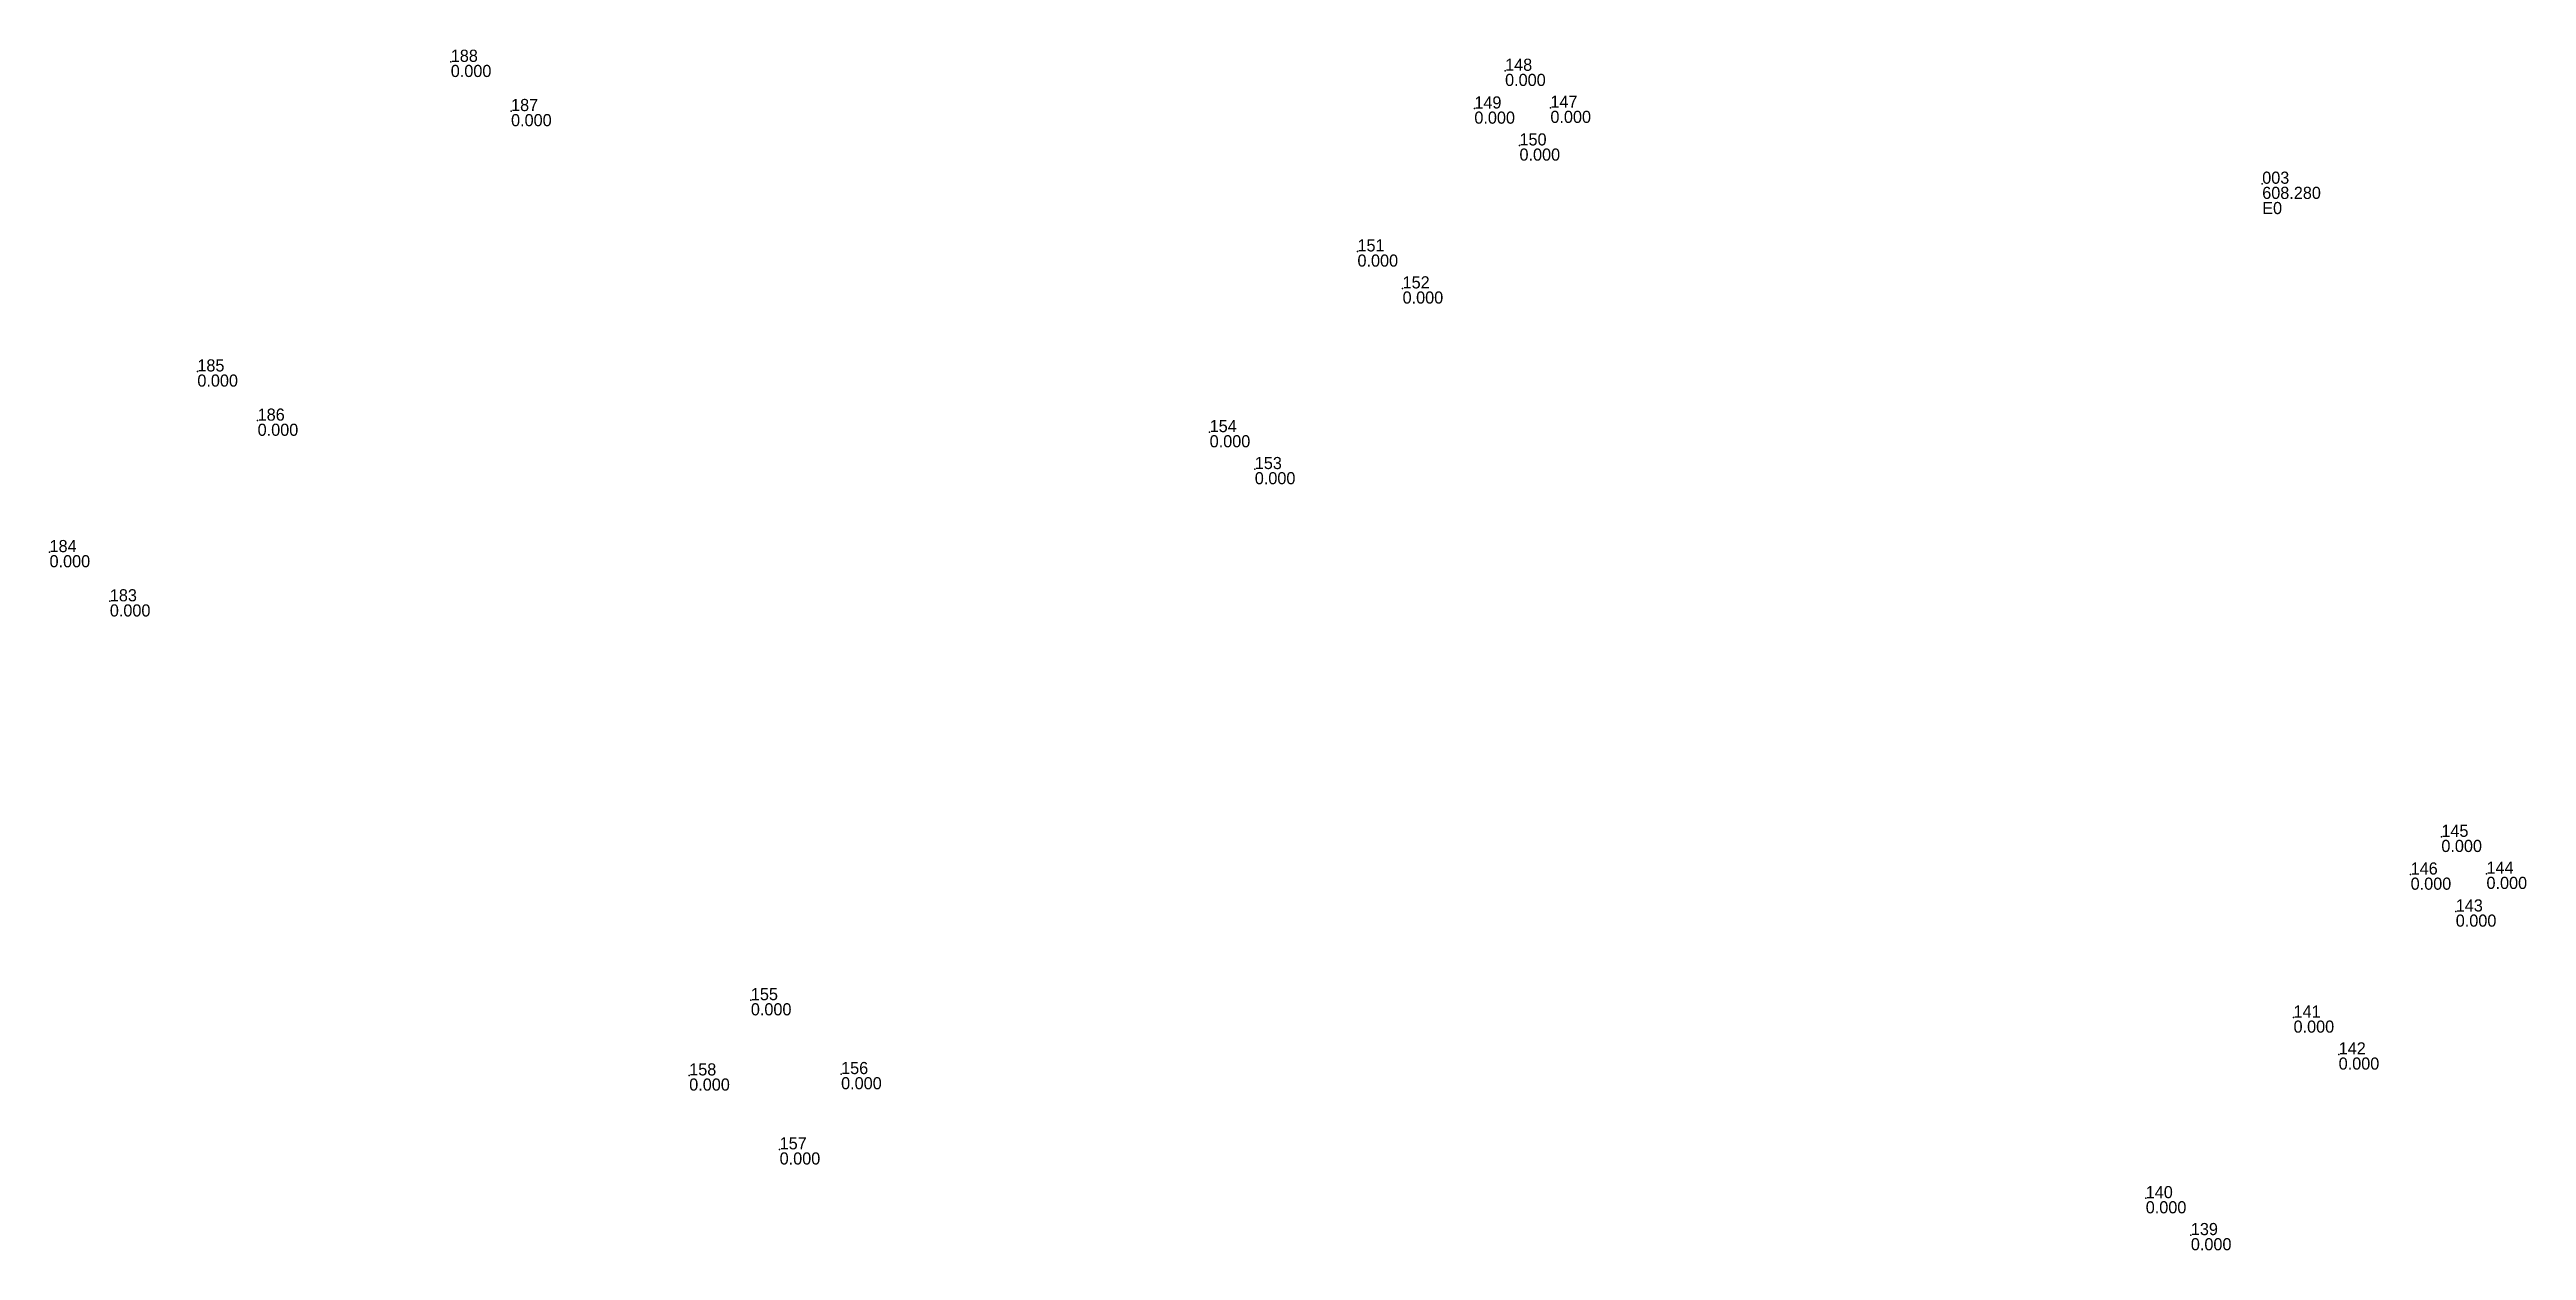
# Model space of a CAD drawing. Header units: metres. Extents: x 7512575.9 to 7512638.6, y 4691701.6 to 4691749.4.
# Drawn here: x 7512586.91 to 7512599.65, y 4691737.51 to 4691743.68 of the extents above; entities that cross this region are included whole.
import ezdxf

# ---------------------------------------------------------------- set-up
doc = ezdxf.new("R2010")
doc.units = ezdxf.units.M
doc.header["$PDSIZE"] = 0.935993
doc.layers.get('0').update_dxf_attribs({"color": 8})
for name, color, linetype in [('PNTDESC', 1, 'Continuous'), ('PNTELEV', 2, 'Continuous'), ('PNTNO', 3, 'Continuous')]:
    doc.layers.add(name, color=color, linetype=linetype)

msp = doc.modelspace()

# ---------------------------------------------------------------- texts
at = {"layer": 'PNTDESC', "color": 8}
msp.add_text('E0', height=0.0624, dxfattribs=at).set_placement((7512598.28793, 4691742.838173))
at = {"layer": 'PNTELEV'}
for s, p in [('0.000', (7512588.974, 4691743.543001)), ('0.000', (7512594.395, 4691743.497001)), ('0.000', (7512589.284, 4691743.290001)), ('0.000', (7512594.237, 4691743.303001)), ('0.000', (7512594.628, 4691743.307001)), ('0.000', (7512594.469, 4691743.113001)), ('608.280', (7512598.28793, 4691742.916172)), ('0.000', (7512593.636, 4691742.568001)), ('0.000', (7512593.868, 4691742.378001)), ('0.000', (7512587.671, 4691741.951001)), ('0.000', (7512587.981, 4691741.698001)), ('0.000', (7512592.876, 4691741.639001)), ('0.000', (7512593.108, 4691741.449001)), ('0.000', (7512586.911, 4691741.022001)), ('0.000', (7512587.221, 4691740.769001)), ('0.000', (7512599.209, 4691739.558001)), ('0.000', (7512599.051, 4691739.364001)), ('0.000', (7512599.441, 4691739.368001)), ('0.000', (7512599.283, 4691739.174001)), ('0.000', (7512590.517, 4691738.718001)), ('0.000', (7512598.449, 4691738.629001)), ('0.000', (7512598.681, 4691738.439001)), ('0.000', (7512590.2, 4691738.331001)), ('0.000', (7512590.981, 4691738.338001)), ('0.000', (7512590.665, 4691737.951001)), ('0.000', (7512597.689, 4691737.700001)), ('0.000', (7512597.921, 4691737.510001))]:
    msp.add_text(s, height=0.0624, dxfattribs=at).set_placement(p)
at = {"layer": 'PNTNO', "color": 8}
for s, p in [('188', (7512588.974, 4691743.621)), ('148', (7512594.395, 4691743.575)), ('187', (7512589.284, 4691743.368)), ('149', (7512594.237, 4691743.381)), ('147', (7512594.628, 4691743.385)), ('150', (7512594.469, 4691743.191)), ('003', (7512598.28793, 4691742.994171)), ('151', (7512593.636, 4691742.646)), ('152', (7512593.868, 4691742.456)), ('185', (7512587.671, 4691742.029)), ('186', (7512587.981, 4691741.776)), ('154', (7512592.876, 4691741.717)), ('153', (7512593.108, 4691741.527)), ('184', (7512586.911, 4691741.1)), ('183', (7512587.221, 4691740.847)), ('145', (7512599.209, 4691739.636)), ('146', (7512599.051, 4691739.442)), ('144', (7512599.441, 4691739.446)), ('143', (7512599.283, 4691739.252)), ('155', (7512590.517, 4691738.796)), ('141', (7512598.449, 4691738.707)), ('142', (7512598.681, 4691738.517)), ('158', (7512590.2, 4691738.409)), ('156', (7512590.981, 4691738.416)), ('157', (7512590.665, 4691738.029)), ('140', (7512597.689, 4691737.778)), ('139', (7512597.921, 4691737.588))]:
    msp.add_text(s, height=0.0624, dxfattribs=at).set_placement(p)

# ---------------------------------------------------------------- linework, layer by layer
for p in [(7512588.974, 4691743.621), (7512594.395, 4691743.575), (7512594.237, 4691743.381), (7512594.628, 4691743.385), (7512589.284, 4691743.368), (7512594.469, 4691743.191), (7512598.28793, 4691742.994171, 608.279842), (7512593.636, 4691742.646), (7512593.868, 4691742.456), (7512587.671, 4691742.029), (7512587.981, 4691741.776), (7512592.876, 4691741.717), (7512593.108, 4691741.527), (7512586.911, 4691741.1), (7512587.221, 4691740.847), (7512599.209, 4691739.636), (7512599.051, 4691739.442), (7512599.441, 4691739.446), (7512599.283, 4691739.252), (7512590.517, 4691738.796), (7512598.449, 4691738.707), (7512590.981, 4691738.416), (7512598.681, 4691738.517), (7512590.2, 4691738.409), (7512590.665, 4691738.029), (7512597.689, 4691737.778), (7512597.921, 4691737.588)]:
    msp.add_point(p)

msp.set_redraw_order([(e.dxf.handle, doc.entitydb.next_handle()) for e in msp.query("TEXT MTEXT ATTDEF DIMENSION ARC_DIMENSION")])  # texts and dimensions are drawn at this point

doc.saveas('drawing.dxf')
